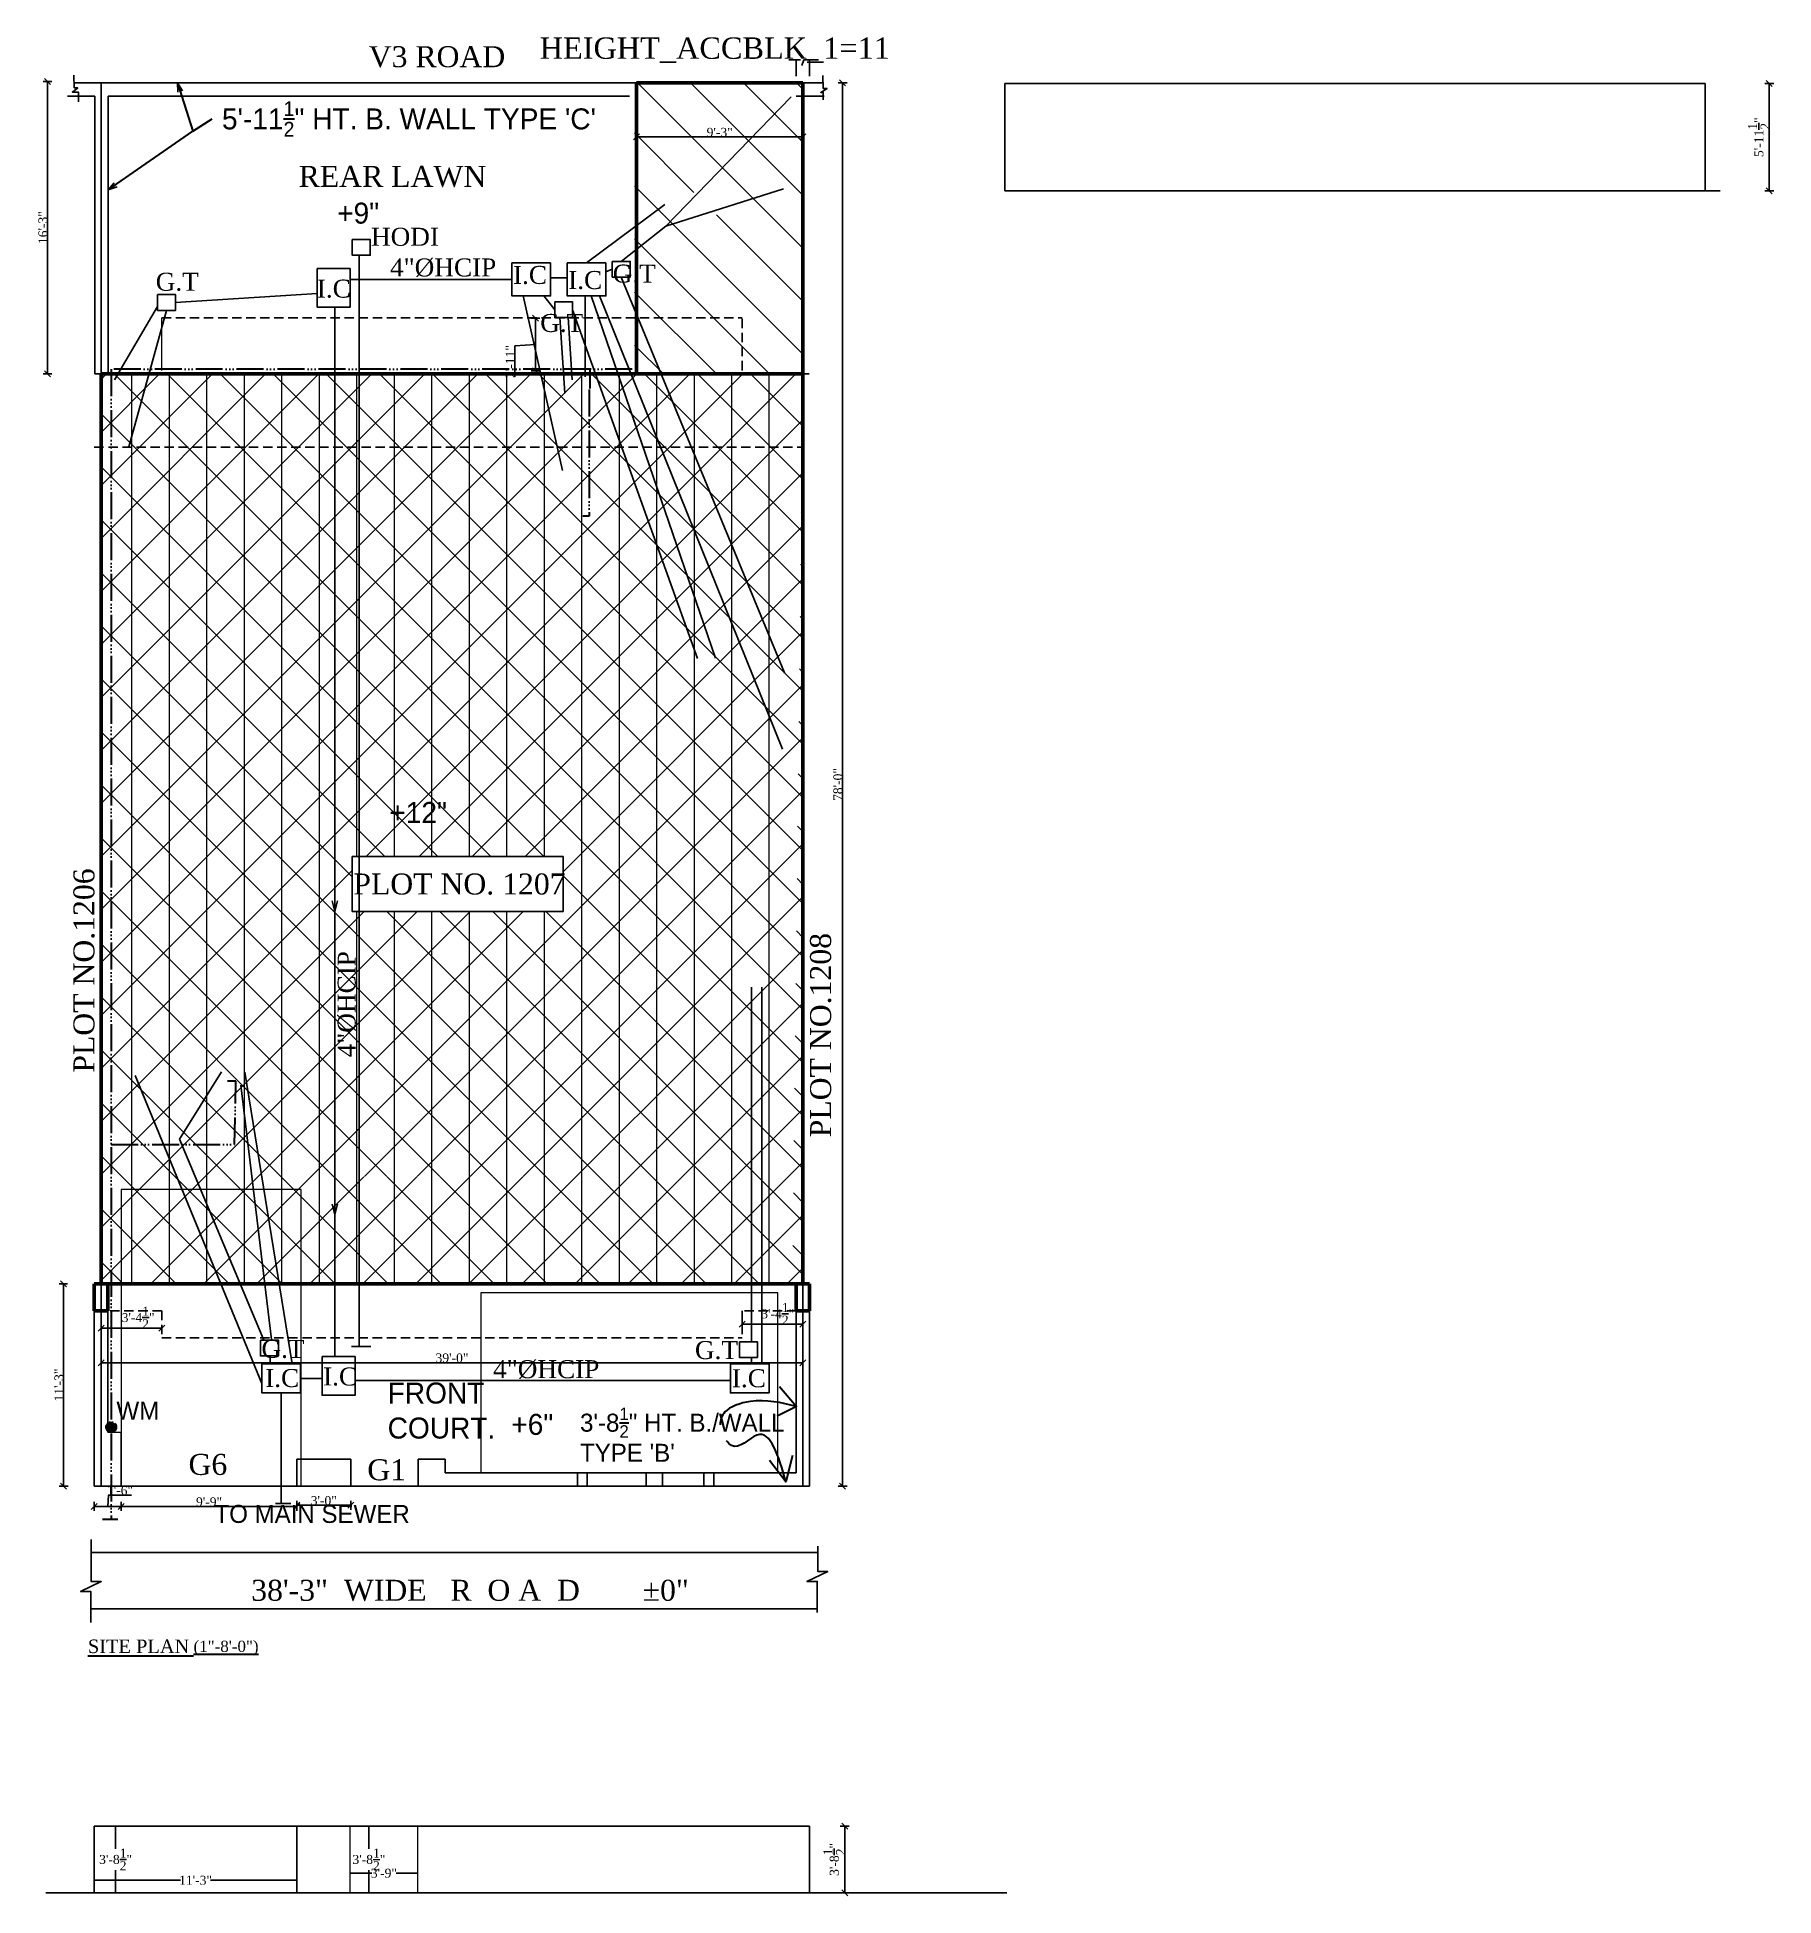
# Model space of a CAD drawing. Header units: feet. Extents: x 37458 to 42412, y -3338 to -325.
# Drawn here: x 39796 to 40954, y -3338 to -2098 of the extents above; entities that cross this region are included whole.
import ezdxf

# ---------------------------------------------------------------- set-up
doc = ezdxf.new("R2010")
doc.units = ezdxf.units.FT
doc.header["$MEASUREMENT"] = 0
doc.header["$PDMODE"] = 35
doc.header["$PDSIZE"] = 8
doc.linetypes.add('ACAD_ISO06W100', pattern=[36, 24, -3, 0, -3, 0, -3, 0, -3])
doc.linetypes.add('DASHED2', pattern=[0.375, 0.25, -0.125])
doc.layers.get('0').update_dxf_attribs({"color": 34, "lineweight": 25})
doc.layers.get('Defpoints').update_dxf_attribs({"color": 52})
doc.layers.add('ACCBLK_1', color=7, linetype='Continuous')
doc.layers.add('BLK_1_PLINTH_HEIGHT', color=7, linetype='Continuous')
for name, color, linetype, plot in [('BLK_1_COVERED_AREA', 140, 'Continuous', False), ('BLK_1_LVL_0_BLDG_FOOT_PRINT', 1, 'Continuous', False), ('BLK_1_LVL_0_FRONT_SETBACK', 2, 'Continuous', False), ('BLK_1_LVL_0_REAR_SETBACK', 11, 'Continuous', False), ('COMPOUNDWALL', 4, 'Continuous', False), ('MAIN_GATE', 1, 'Continuous', False), ('PLOT_BOUNDARY', 70, 'Continuous', False)]:
    doc.layers.add(name, color=color, linetype=linetype, plot=plot)
for name, color, linetype, lineweight in [('dimensiom', 35, 'Continuous', 25), ('fresh water', 171, 'ACAD_ISO06W100', 30), ('HATCH', 254, 'Continuous', 13), ('OPEN_PARKING', 7, 'Continuous', 0), ('PRO', 200, 'DASHED2', 25), ('Sewer', 30, 'Continuous', 25), ('TEXT', 7, 'Continuous', 30), ('wall', 1, 'Continuous', 50), ('WICKET_GATE', 7, 'Continuous', 0)]:
    doc.layers.add(name, color=color, linetype=linetype, lineweight=lineweight)
doc.styles.add("4''", font='romai___.ttf', dxfattribs={"height": 7})
doc.styles.get("Standard").update_dxf_attribs({"font": 'times.ttf', "height": 6})
doc.dimstyles.new('arrow', dxfattribs={"dimtxt": 6, "dimasz": 4, "dimexe": 3, "dimexo": 6, "dimgap": 0, "dimtad": 1, "dimzin": 3, "dimdsep": 46, "dimlunit": 4, "dimtxsty": 'Standard', "dimblk": 'OBLIQUE', "dimcen": 12, "dimclrd": 7, "dimclre": 256, "dimclrt": 7, "dimadec": 0, "dimazin": 0, "dimtfac": 1, "dimtofl": 0, "dimtmove": 0, "dimatfit": 3, "dimfxl": 3, "dimfxlon": 1, "dimtolj": 1, "dimtzin": 0, "dimlwd": -1, "dimlwe": -1, "dimarcsym": 0})
doc.dimstyles.new('plan dim', dxfattribs={"dimtxt": 6, "dimasz": 6, "dimexe": 3, "dimexo": 9, "dimgap": 1, "dimtad": 0, "dimdec": 3, "dimzin": 3, "dimdsep": 46, "dimlunit": 4, "dimtxsty": 'Standard', "dimblk": 'DOTSMALL', "dimcen": 12, "dimclrd": 256, "dimclre": 256, "dimclrt": 3, "dimadec": 0, "dimazin": 0, "dimtfac": 1, "dimtdec": 3, "dimtofl": 0, "dimtmove": 0, "dimatfit": 3, "dimldrblk": 'OPEN30', "dimfxl": 6, "dimfxlon": 1, "dimtolj": 1, "dimtzin": 0, "dimlwd": -1, "dimlwe": -1, "dimarcsym": 0})
doc.dimstyles.get("Standard").update_dxf_attribs({"dimtxt": 0.18, "dimasz": 0.18, "dimexe": 0.18, "dimexo": 0.0625, "dimgap": 0.09, "dimtad": 0, "dimtih": 1, "dimtoh": 1, "dimdec": 1, "dimzin": 0, "dimdsep": 46, "dimlunit": 4, "dimtxsty": 'Standard', "dimcen": 0.09, "dimadec": 0, "dimazin": 0, "dimtfac": 1, "dimtdec": 1, "dimtofl": 0, "dimtmove": 0, "dimatfit": 3, "dimfxl": 1, "dimtolj": 1, "dimtzin": 0, "dimarcsym": 0})

msp = doc.modelspace()

# ---------------------------------------------------------------- texts
at = {"layer": 'ACCBLK_1', "color": 7, "insert": (40131.3836, -2098.6362), "char_height": 17.115404, "width": 182.56431, "attachment_point": 1}
msp.add_mtext('{\\fGeorgia|b0|i0|c0|p18;\\H0.83333x;HEIGHT_ACCBLK_1=11}', dxfattribs=at)
at = {"layer": 'fresh water', "ltscale": 0.5, "insert": (39849.1878, -3008.5691, -8.9062), "char_height": 12, "width": 40.165948, "attachment_point": 1, "style": "4''"}
msp.add_mtext('\\pt122.496;WM', dxfattribs=at)
at = {"layer": 'Sewer', "ltscale": 0.75, "char_height": 12, "attachment_point": 1, "style": "4''"}
for s, insert, width in [('{\\fRomantic|b0|i0|c2|p2;HODI}', (40018.9173, -2225.584), 15.088757), ('{\\fRomantic|b0|i0|c2|p2;G.T}', (39875.3526, -2255.5965, -8.9062), 15.088757), ('{\\fRomantic|b0|i0|c2|p2;4"%%CHCIP}', (40031.5785, -2246.0394), 15.088757), ('{\\fRomantic|b0|i0|c2|p2;I.C}', (40113.6054, -2251.039, -8.9062), 15.088757), ('{\\fRomantic|b0|i0|c2|p2;I.C}', (40150.3869, -2254.4326, -8.9062), 15.088757), ('{\\fRomantic|b0|i0|c2|p2;G.T}', (40180.1182, -2250.1629, -8.9062), 15.088757), ('{\\fRomantic|b0|i0|c2|p2;I.C}', (39982.7814, -2260.1767, -8.9062), 15.088757), ('{\\fRomantic|b0|i0|c2|p2;G.T}', (40131.7518, -2283.0913, -17.8124), 15.088757), ('{\\fRomantic|b0|i0|c2|p2;G.T}', (39945.8764, -2967.2886, -8.9062), 7.544379), ('{\\fRomantic|b0|i0|c2|p2;G.T}', (40234.9027, -2968.0807, -8.9062), 7.544379), ('{\\fRomantic|b0|i0|c2|p2;I.C}', (39948.3479, -2986.7413, -8.9062), 7.544379), ('{\\fRomantic|b0|i0|c2|p2;I.C}', (39986.9701, -2985.7156, -8.9062), 7.544379), ('{\\fRomantic|b0|i0|c2|p2;4"%%CHCIP}', (40100.3025, -2980.8195), 15.088757), ('{\\fRomantic|b0|i0|c2|p2;I.C}', (40259.5416, -2986.8834, -8.9062), 7.544379), ('\\pt33.41;TO MAIN SEWER', (39914.5583, -3077.3708, 3.7042), 134.392261)]:
    msp.add_mtext(s, dxfattribs=dict(at, insert=insert, width=width))
at = {"layer": 'Sewer', "ltscale": 0.75, "insert": (39996.6444, -2778.8643), "char_height": 12, "width": 15.088757, "attachment_point": 1, "rotation": 90, "style": "4''"}
msp.add_mtext('{\\fRomantic|b0|i0|c2|p2;4"%%CHCIP}', dxfattribs=at)
at = {"layer": 'TEXT', "ltscale": 0.75, "attachment_point": 1}
for s, insert, char_height, width in [('\\A1;V3 ROAD', (40017.3793, -2104.4918, 12.006), 14, 144.148402), ('\\A1;REAR LAWN', (39970.6512, -2184.3158), 14, 127.650402), ('\\A1;    PLOT NO. 1207', (39985.9517, -2656.245), 14, 176.78218), ('\\A1;G6', (39897.2159, -3043.3432), 14, 33.959113), ('\\A1;G1', (40016.4303, -3046.9303), 14, 33.959113), ('\\A1;38\'-3"  WIDE   R  O A  D^I       %%P0"', (39939.0285, -3127.293, -11.9053), 14, 312.745945), ('\\A1;{\\H1.2x;\\LSITE PLAN} {\\L(1"-8\'-0")}', (39830.1405, -3167.1673, 30.9954), 7.5, 152.000711)]:
    msp.add_mtext(s, dxfattribs=dict(at, insert=insert, char_height=char_height, width=width))
at = {"layer": 'TEXT', "attachment_point": 1, "style": "4''"}
for s, insert, char_height, width in [('\\A1;\\pt133.3402;5\'-11{\\H0.7x;\\S1/2;}" HT. B. WALL TYPE \'C\'', (39919.5238, -2141.2232), 14, 295.175084), ('\\A1;+9"\\P  ', (39996.3545, -2208.8191), 14, 26.575719), ('\\A1;+12"\\P  ', (40031.1642, -2608.56), 14, 26.575719), ('\\A1;FRONT \\PCOURT.\\P  ', (40030.0078, -2995.7666), 14, 80.126648), ('\\A1;+6"\\P  ', (40112.4619, -3016.6477), 14, 26.575719), ('\\A1;\\pt40;3\'-8{\\H0.7x;\\S1/2;}" HT. B./WALL \\PTYPE \'B\'', (40158.2841, -3012.4374, -3.7517), 12, 251.36778)]:
    msp.add_mtext(s, dxfattribs=dict(at, insert=insert, char_height=char_height, width=width))
at = {"layer": 'TEXT', "ltscale": 0.75, "char_height": 14, "attachment_point": 1, "rotation": 90}
for s, insert, width in [('\\A1;PLOT NO.1206', (39820.4651, -2789.1075), 165.797824), ('\\A1;PLOT NO.1208', (40311.6733, -2832.2085), 167.318091)]:
    msp.add_mtext(s, dxfattribs=dict(at, insert=insert, width=width))

# ---------------------------------------------------------------- blocks, each defined once
blk = doc.blocks.new('_Oblique')
at = {"layer": 'dimensiom', "color": 0, "lineweight": -2}
blk.add_line((-0.5, -0.5), (0.5, 0.5), dxfattribs=at)
blk = doc.blocks.new('*D303')
at = {"layer": 'Defpoints', "color": 0, "ltscale": 0.75, "transparency": 16777216}
for p in [(39838.9, -2947.9), (40306.9, -2974.5, -9), (40306.9, -2982.5)]:
    blk.add_point(p, dxfattribs=at)
at = {"layer": 'dimensiom', "ltscale": 0.75, "transparency": 16777216}
for p, q in [((39838.9, -2979.5), (39838.9, -2985.5)), ((40306.9, -2980.9), (40306.9, -2985.5))]:
    blk.add_line(p, q, dxfattribs=at)
at = {"layer": 'dimensiom', "color": 7, "ltscale": 0.75, "transparency": 16777216}
blk.add_line((39838.9, -2982.5), (40306.9, -2982.5), dxfattribs=at)
at = {"layer": 'dimensiom', "color": 7, "ltscale": 0.75, "transparency": 16777216, "xscale": 4, "yscale": 4, "zscale": 4, "rotation": 180}
blk.add_blockref('_Oblique', (39838.9, -2982.5), dxfattribs=at)
at = {"layer": 'dimensiom', "color": 7, "ltscale": 0.75, "transparency": 16777216, "xscale": 4, "yscale": 4, "zscale": 4}
blk.add_blockref('_Oblique', (40306.9, -2982.5), dxfattribs=at)
at = {"layer": 'dimensiom', "color": 7, "ltscale": 0.75, "transparency": 16777216, "insert": (40072.9, -2979.4), "char_height": 6, "attachment_point": 5}
blk.add_mtext('\\A1;39\'-0"', dxfattribs=at)
blk = doc.blocks.new('*D301')
at = {"layer": 'Defpoints', "color": 0, "ltscale": 0.75, "transparency": 16777216}
for p in [(39834.4, -3056.1), (39852.4, -3054.8), (39852.4, -3078.4)]:
    blk.add_point(p, dxfattribs=at)
at = {"layer": 'dimensiom', "color": 7, "ltscale": 0.75, "transparency": 16777216}
for p, q in [((39843.4, -3078.4), (39843.8, -3070.8)), ((39843.8, -3070.8), (39859.2, -3070.8)), ((39834.4, -3078.4), (39852.4, -3078.4))]:
    blk.add_line(p, q, dxfattribs=at)
at = {"layer": 'dimensiom', "ltscale": 0.75, "transparency": 16777216}
for p, q in [((39834.4, -3075.4), (39834.4, -3081.4)), ((39852.4, -3075.4), (39852.4, -3081.4))]:
    blk.add_line(p, q, dxfattribs=at)
at = {"layer": 'dimensiom', "color": 7, "ltscale": 0.75, "transparency": 16777216, "xscale": 4, "yscale": 4, "zscale": 4, "rotation": 180}
blk.add_blockref('_Oblique', (39834.4, -3078.4), dxfattribs=at)
at = {"layer": 'dimensiom', "color": 7, "ltscale": 0.75, "transparency": 16777216, "xscale": 4, "yscale": 4, "zscale": 4}
blk.add_blockref('_Oblique', (39852.4, -3078.4), dxfattribs=at)
at = {"layer": 'dimensiom', "color": 7, "ltscale": 0.75, "transparency": 16777216, "insert": (39851.5, -3067.7), "char_height": 6, "attachment_point": 5}
blk.add_mtext('\\A1;1\'-6"', dxfattribs=at)
blk = doc.blocks.new('*D299')
at = {"layer": 'Defpoints', "color": 0, "ltscale": 0.75, "transparency": 16777216}
for p in [(39852.4, -3031.3), (39969.4, -3060.4), (39969.4, -3078.4)]:
    blk.add_point(p, dxfattribs=at)
at = {"layer": 'dimensiom', "ltscale": 0.75, "transparency": 16777216}
for p, q in [((39852.4, -3075.4), (39852.4, -3081.4)), ((39969.4, -3075.4), (39969.4, -3081.4))]:
    blk.add_line(p, q, dxfattribs=at)
at = {"layer": 'dimensiom', "color": 7, "ltscale": 0.75, "transparency": 16777216}
blk.add_line((39852.4, -3078.4), (39969.4, -3078.4), dxfattribs=at)
at = {"layer": 'dimensiom', "color": 7, "ltscale": 0.75, "transparency": 16777216, "xscale": 4, "yscale": 4, "zscale": 4, "rotation": 180}
blk.add_blockref('_Oblique', (39852.4, -3078.4), dxfattribs=at)
at = {"layer": 'dimensiom', "color": 7, "ltscale": 0.75, "transparency": 16777216, "xscale": 4, "yscale": 4, "zscale": 4}
blk.add_blockref('_Oblique', (39969.4, -3078.4), dxfattribs=at)
at = {"layer": 'dimensiom', "color": 7, "ltscale": 0.75, "transparency": 16777216, "insert": (39910.9, -3075.4), "char_height": 6, "attachment_point": 5}
blk.add_mtext('\\A1;9\'-9"', dxfattribs=at)
blk = doc.blocks.new('*D300')
at = {"layer": 'Defpoints', "color": 0, "ltscale": 0.75, "transparency": 16777216}
for p in [(39969.4, -3060.4), (40005.4, -3051.4), (40005.4, -3077.6)]:
    blk.add_point(p, dxfattribs=at)
at = {"layer": 'dimensiom', "ltscale": 0.75, "transparency": 16777216}
for p, q in [((39969.4, -3074.6), (39969.4, -3080.6)), ((40005.4, -3074.6), (40005.4, -3080.6))]:
    blk.add_line(p, q, dxfattribs=at)
at = {"layer": 'dimensiom', "color": 7, "ltscale": 0.75, "transparency": 16777216}
blk.add_line((39969.4, -3077.6), (40005.4, -3077.6), dxfattribs=at)
at = {"layer": 'dimensiom', "color": 7, "ltscale": 0.75, "transparency": 16777216, "xscale": 4, "yscale": 4, "zscale": 4, "rotation": 180}
blk.add_blockref('_Oblique', (39969.4, -3077.6), dxfattribs=at)
at = {"layer": 'dimensiom', "color": 7, "ltscale": 0.75, "transparency": 16777216, "xscale": 4, "yscale": 4, "zscale": 4}
blk.add_blockref('_Oblique', (40005.4, -3077.6), dxfattribs=at)
at = {"layer": 'dimensiom', "color": 7, "ltscale": 0.75, "transparency": 16777216, "insert": (39987.4, -3074.5), "char_height": 6, "attachment_point": 5}
blk.add_mtext('\\A1;3\'-0"', dxfattribs=at)
blk = doc.blocks.new('*D305')
at = {"layer": 'Defpoints', "color": 0, "ltscale": 0.75, "transparency": 16777216}
for p in [(40074.8, -2285.9), (40128.5, -2285.9), (40119.8, -2320.9)]:
    blk.add_point(p, dxfattribs=at)
at = {"layer": 'dimensiom', "ltscale": 0.75, "transparency": 16777216}
for p, q in [((40125.5, -2285.9), (40131.5, -2285.9)), ((40125.8, -2320.9), (40131.5, -2320.9))]:
    blk.add_line(p, q, dxfattribs=at)
at = {"layer": 'dimensiom', "color": 7, "ltscale": 0.75, "transparency": 16777216}
for p, q in [((40128.5, -2320.9), (40128.5, -2285.9)), ((40128.5, -2303.4), (40114.7, -2304.4)), ((40114.7, -2304.4), (40114.7, -2325.1))]:
    blk.add_line(p, q, dxfattribs=at)
at = {"layer": 'dimensiom', "color": 7, "ltscale": 0.75, "transparency": 16777216, "xscale": 4, "yscale": 4, "zscale": 4}
for p, rotation in [((40128.5, -2285.9), 90), ((40128.5, -2320.9), 270)]:
    blk.add_blockref('_Oblique', p, dxfattribs=dict(at, rotation=rotation))
at = {"layer": 'dimensiom', "color": 7, "ltscale": 0.75, "transparency": 16777216, "insert": (40111.7, -2314.8), "char_height": 6, "attachment_point": 5, "rotation": 90}
blk.add_mtext('\\A1;2\'-11"', dxfattribs=at)
blk = doc.blocks.new('*D307')
at = {"layer": 'Defpoints', "color": 0, "ltscale": 0.75, "transparency": 16777216}
for p in [(40306.9, -2128.9), (40333.4, -2128.9), (40270.1, -3064.9)]:
    blk.add_point(p, dxfattribs=at)
at = {"layer": 'dimensiom', "ltscale": 0.75, "transparency": 16777216}
for p, q in [((40330.4, -2128.9), (40336.4, -2128.9)), ((40330.4, -3064.9), (40336.4, -3064.9))]:
    blk.add_line(p, q, dxfattribs=at)
at = {"layer": 'dimensiom', "color": 7, "ltscale": 0.75, "transparency": 16777216}
blk.add_line((40333.4, -3064.9), (40333.4, -2128.9), dxfattribs=at)
at = {"layer": 'dimensiom', "color": 7, "ltscale": 0.75, "transparency": 16777216, "xscale": 4, "yscale": 4, "zscale": 4}
for p, rotation in [((40333.4, -2128.9), 90), ((40333.4, -3064.9), 270)]:
    blk.add_blockref('_Oblique', p, dxfattribs=dict(at, rotation=rotation))
at = {"layer": 'dimensiom', "color": 7, "ltscale": 0.75, "transparency": 16777216, "insert": (40330.3, -2596.9), "char_height": 6, "attachment_point": 5, "rotation": 90}
blk.add_mtext('\\A1;78\'-0"', dxfattribs=at)
blk = doc.blocks.new('*D306')
at = {"layer": 'Defpoints', "color": 0, "ltscale": 0.75, "transparency": 16777216}
for p in [(40195.9, -2128.9, 9), (40306.9, -2128.9, 9), (40306.9, -2165)]:
    blk.add_point(p, dxfattribs=at)
at = {"layer": 'dimensiom', "ltscale": 0.75, "transparency": 16777216}
for p, q in [((40195.9, -2162.2), (40195.9, -2168)), ((40306.9, -2162.2), (40306.9, -2168))]:
    blk.add_line(p, q, dxfattribs=at)
at = {"layer": 'dimensiom', "color": 7, "ltscale": 0.75, "transparency": 16777216}
blk.add_line((40195.9, -2165), (40306.9, -2165), dxfattribs=at)
at = {"layer": 'dimensiom', "color": 7, "ltscale": 0.75, "transparency": 16777216, "xscale": 4, "yscale": 4, "zscale": 4, "rotation": 180}
blk.add_blockref('_Oblique', (40195.9, -2165), dxfattribs=at)
at = {"layer": 'dimensiom', "color": 7, "ltscale": 0.75, "transparency": 16777216, "xscale": 4, "yscale": 4, "zscale": 4}
blk.add_blockref('_Oblique', (40306.9, -2165), dxfattribs=at)
at = {"layer": 'dimensiom', "color": 7, "ltscale": 0.75, "transparency": 16777216, "insert": (40251.4, -2162), "char_height": 6, "attachment_point": 5}
blk.add_mtext('\\A1;9\'-3"', dxfattribs=at)
blk = doc.blocks.new('_DotSmall')
at = {"color": 0, "linetype": 'ByBlock', "const_width": 0.5}
blk.add_lwpolyline([(-0.0625, 0, 1), (0.0625, 0, 1)], format="xyb", close=True, dxfattribs=at)
blk = doc.blocks.new('_Open30')
at = {"layer": 'dimensiom', "color": 0, "lineweight": -2}
for p, q in [((-1, 0.27), (0, 0)), ((0, 0), (-1, -0.27)), ((0, 0), (-1, 0))]:
    blk.add_line(p, q, dxfattribs=at)
blk = doc.blocks.new('*D302')
at = {"layer": 'Defpoints', "color": 0, "ltscale": 0.75, "transparency": 16777216}
for p in [(39838.9, -2929.9), (39879.4, -2947.9, 9), (39879.4, -2959.5)]:
    blk.add_point(p, dxfattribs=at)
at = {"layer": 'dimensiom', "ltscale": 0.75, "transparency": 16777216}
for p, q in [((39838.9, -2956.5), (39838.9, -2962.5)), ((39879.4, -2957.4), (39879.4, -2962.5))]:
    blk.add_line(p, q, dxfattribs=at)
at = {"layer": 'dimensiom', "color": 7, "ltscale": 0.75, "transparency": 16777216}
blk.add_line((39838.9, -2959.5), (39879.4, -2959.5), dxfattribs=at)
at = {"layer": 'dimensiom', "color": 7, "ltscale": 0.75, "transparency": 16777216, "xscale": 4, "yscale": 4, "zscale": 4, "rotation": 180}
blk.add_blockref('_Oblique', (39838.9, -2959.5), dxfattribs=at)
at = {"layer": 'dimensiom', "color": 7, "ltscale": 0.75, "transparency": 16777216, "xscale": 4, "yscale": 4, "zscale": 4}
blk.add_blockref('_Oblique', (39879.4, -2959.5), dxfattribs=at)
at = {"layer": 'dimensiom', "color": 7, "ltscale": 0.75, "transparency": 16777216, "insert": (39863.6, -2952.4), "char_height": 6, "attachment_point": 5}
blk.add_mtext('\\A1;3\'-4{\\H1x;\\S1/2;}"', dxfattribs=at)
blk = doc.blocks.new('*D304')
at = {"layer": 'Defpoints', "color": 0, "ltscale": 0.75, "transparency": 16777216}
for p in [(40266.4, -2911.9), (40306.9, -2929.9, 9), (40306.9, -2956.9)]:
    blk.add_point(p, dxfattribs=at)
at = {"layer": 'dimensiom', "ltscale": 0.75, "transparency": 16777216}
for p, q in [((40266.4, -2953.9), (40266.4, -2959.9)), ((40306.9, -2954.2), (40306.9, -2959.9))]:
    blk.add_line(p, q, dxfattribs=at)
at = {"layer": 'dimensiom', "color": 7, "ltscale": 0.75, "transparency": 16777216}
blk.add_line((40266.4, -2956.9), (40306.9, -2956.9), dxfattribs=at)
at = {"layer": 'dimensiom', "color": 7, "ltscale": 0.75, "transparency": 16777216, "xscale": 4, "yscale": 4, "zscale": 4, "rotation": 180}
blk.add_blockref('_Oblique', (40266.4, -2956.9), dxfattribs=at)
at = {"layer": 'dimensiom', "color": 7, "ltscale": 0.75, "transparency": 16777216, "xscale": 4, "yscale": 4, "zscale": 4}
blk.add_blockref('_Oblique', (40306.9, -2956.9), dxfattribs=at)
at = {"layer": 'dimensiom', "color": 7, "ltscale": 0.75, "transparency": 16777216, "insert": (40290.1, -2949.9), "char_height": 6, "attachment_point": 5}
blk.add_mtext('\\A1;3\'-4{\\H1x;\\S1/2;}"', dxfattribs=at)
blk = doc.blocks.new('*D308')
at = {"layer": 'BLK_1_LVL_0_REAR_SETBACK', "ltscale": 0.75, "transparency": 16777216}
for p, q in [((39806.1, -2128), (39800.3, -2128)), ((39806.1, -2322.9), (39800.3, -2322.9))]:
    blk.add_line(p, q, dxfattribs=at)
at = {"layer": 'BLK_1_LVL_0_REAR_SETBACK', "color": 7, "ltscale": 0.75, "transparency": 16777216}
blk.add_line((39803.3, -2322.9), (39803.3, -2128), dxfattribs=at)
at = {"layer": 'Defpoints', "color": 0, "ltscale": 0.75, "transparency": 16777216}
for p in [(39803.3, -2128), (39838.9, -2128, 9), (39838.9, -2322.9, 9)]:
    blk.add_point(p, dxfattribs=at)
at = {"layer": 'BLK_1_LVL_0_REAR_SETBACK', "color": 7, "ltscale": 0.75, "transparency": 16777216, "xscale": 4, "yscale": 4, "zscale": 4}
for p, rotation in [((39803.3, -2128), 90), ((39803.3, -2322.9), 270)]:
    blk.add_blockref('_Oblique', p, dxfattribs=dict(at, rotation=rotation))
at = {"layer": 'BLK_1_LVL_0_REAR_SETBACK', "color": 2, "ltscale": 0.75, "transparency": 16777216, "insert": (39800.2, -2225.5), "char_height": 6, "attachment_point": 5, "rotation": 90}
blk.add_mtext('\\A1;16\'-3"', dxfattribs=at)
blk = doc.blocks.new('*D309')
at = {"layer": 'BLK_1_LVL_0_FRONT_SETBACK', "ltscale": 0.75, "transparency": 16777216}
for p, q in [((39816.6, -2929.9), (39810.9, -2929.9)), ((39816.9, -3064.9), (39810.9, -3064.9))]:
    blk.add_line(p, q, dxfattribs=at)
at = {"layer": 'BLK_1_LVL_0_FRONT_SETBACK', "color": 7, "ltscale": 0.75, "transparency": 16777216}
blk.add_line((39813.9, -3064.9), (39813.9, -2929.9), dxfattribs=at)
at = {"layer": 'Defpoints', "color": 0, "ltscale": 0.75, "transparency": 16777216}
for p in [(39813.9, -2929.9), (39838.9, -2929.9, 9), (39838.9, -3064.9)]:
    blk.add_point(p, dxfattribs=at)
at = {"layer": 'BLK_1_LVL_0_FRONT_SETBACK', "color": 7, "ltscale": 0.75, "transparency": 16777216, "xscale": 4, "yscale": 4, "zscale": 4}
for p, rotation in [((39813.9, -2929.9), 90), ((39813.9, -3064.9), 270)]:
    blk.add_blockref('_Oblique', p, dxfattribs=dict(at, rotation=rotation))
at = {"layer": 'BLK_1_LVL_0_FRONT_SETBACK', "color": 7, "ltscale": 0.75, "transparency": 16777216, "insert": (39810.9, -2997.4), "char_height": 6, "attachment_point": 5, "rotation": 90}
blk.add_mtext('\\A1;11\'-3"', dxfattribs=at)
blk = doc.blocks.new('*D353')
at = {"layer": 'COMPOUNDWALL', "transparency": 16777216}
for p, q in [((40948.3, -2129.4), (40954.3, -2129.4)), ((40948.3, -2200.9), (40954.3, -2200.9))]:
    blk.add_line(p, q, dxfattribs=at)
at = {"layer": 'COMPOUNDWALL', "color": 7, "transparency": 16777216}
blk.add_line((40951.3, -2200.9), (40951.3, -2129.4), dxfattribs=at)
at = {"layer": 'Defpoints', "color": 0, "transparency": 16777216}
for p in [(40908.5, -2129.4), (40951.3, -2129.4), (40908.5, -2200.9)]:
    blk.add_point(p, dxfattribs=at)
at = {"layer": 'COMPOUNDWALL', "color": 7, "transparency": 16777216, "xscale": 4, "yscale": 4, "zscale": 4}
for p, rotation in [((40951.3, -2129.4), 90), ((40951.3, -2200.9), 270)]:
    blk.add_blockref('_Oblique', p, dxfattribs=dict(at, rotation=rotation))
at = {"layer": 'COMPOUNDWALL', "color": 7, "transparency": 16777216, "insert": (40944.3, -2165.2), "char_height": 6, "attachment_point": 5, "rotation": 90}
blk.add_mtext('\\A1;5\'-11{\\H1x;\\S1/2;}"', dxfattribs=at)
blk = doc.blocks.new('*D354')
at = {"layer": 'COMPOUNDWALL', "transparency": 16777216}
for p, q in [((40331.8, -3291.6), (40337.8, -3291.6)), ((40331.8, -3336.1), (40337.8, -3336.1))]:
    blk.add_line(p, q, dxfattribs=at)
at = {"layer": 'COMPOUNDWALL', "color": 7, "transparency": 16777216}
blk.add_line((40334.8, -3336.1), (40334.8, -3291.6), dxfattribs=at)
at = {"layer": 'Defpoints', "color": 0, "transparency": 16777216}
for p in [(40311.4, -3291.6, 2.8), (40334.8, -3291.6), (40311.4, -3336.1, 2.8)]:
    blk.add_point(p, dxfattribs=at)
at = {"layer": 'COMPOUNDWALL', "color": 7, "transparency": 16777216, "xscale": 4, "yscale": 4, "zscale": 4}
for p, rotation in [((40334.8, -3291.6), 90), ((40334.8, -3336.1), 270)]:
    blk.add_blockref('_Oblique', p, dxfattribs=dict(at, rotation=rotation))
at = {"layer": 'COMPOUNDWALL', "color": 7, "transparency": 16777216, "insert": (40327.8, -3313.8), "char_height": 6, "attachment_point": 5, "rotation": 90}
blk.add_mtext('\\A1;3\'-8{\\H1x;\\S1/2;}"', dxfattribs=at)
blk = doc.blocks.new('*D367')
at = {"layer": 'Defpoints', "color": 0, "transparency": 16777216}
for p in [(39848.6, -3291.6, 0), (39848.6, -3336.1, 0), (39848.6, -3336.1)]:
    blk.add_point(p, dxfattribs=at)
at = {"layer": 'MAIN_GATE', "color": 0, "lineweight": -2, "transparency": 16777216}
for p, q in [((39848.6, -3291.8), (39848.6, -3306.7)), ((39848.7, -3291.6), (39848.8, -3291.6)), ((39848.6, -3335.9), (39848.6, -3321)), ((39848.7, -3336.1), (39848.8, -3336.1))]:
    blk.add_line(p, q, dxfattribs=at)
at = {"layer": 'MAIN_GATE', "color": 0, "transparency": 16777216}
for points in [[(39848.6, -3291.8), (39848.7, -3291.8), (39848.6, -3291.6)], [(39848.6, -3335.9), (39848.7, -3335.9), (39848.6, -3336.1)]]:
    blk.add_solid(points, dxfattribs=at)
at = {"layer": 'MAIN_GATE', "color": 0, "transparency": 16777216, "insert": (39848.6, -3313.8), "char_height": 6, "attachment_point": 5}
blk.add_mtext('\\A1;3\'-8{\\H1x;\\S1/2;}"', dxfattribs=at)
blk = doc.blocks.new('*D368')
at = {"layer": 'Defpoints', "color": 0, "transparency": 16777216}
for p in [(39834.4, -3318.8, 0), (39969.4, -3318.8, 2.8), (39969.4, -3327.7)]:
    blk.add_point(p, dxfattribs=at)
at = {"layer": 'MAIN_GATE', "color": 0, "lineweight": -2, "transparency": 16777216}
for p, q in [((39834.4, -3318.8), (39834.4, -3327.9)), ((39969.4, -3318.8), (39969.4, -3327.9)), ((39834.6, -3327.7), (39891.9, -3327.7)), ((39969.2, -3327.7), (39911.9, -3327.7))]:
    blk.add_line(p, q, dxfattribs=at)
at = {"layer": 'MAIN_GATE', "color": 0, "transparency": 16777216}
for points in [[(39834.6, -3327.7), (39834.6, -3327.8), (39834.4, -3327.7)], [(39969.2, -3327.7), (39969.2, -3327.8), (39969.4, -3327.7)]]:
    blk.add_solid(points, dxfattribs=at)
at = {"layer": 'MAIN_GATE', "color": 0, "transparency": 16777216, "insert": (39901.9, -3327.7), "char_height": 6, "attachment_point": 5}
blk.add_mtext('\\A1;11\'-3"', dxfattribs=at)
blk = doc.blocks.new('*D375')
at = {"layer": 'Defpoints', "color": 0, "transparency": 16777216}
for p in [(40005.1, -3323), (40050, -3323), (40050, -3323)]:
    blk.add_point(p, dxfattribs=at)
at = {"layer": 'WICKET_GATE', "color": 0, "lineweight": -2, "transparency": 16777216}
for p, q in [((40005.1, -3322.9), (40005.1, -3322.8)), ((40005.2, -3323), (40019.4, -3323)), ((40049.8, -3323), (40035.7, -3323)), ((40050, -3322.9), (40050, -3322.8))]:
    blk.add_line(p, q, dxfattribs=at)
at = {"layer": 'WICKET_GATE', "color": 0, "transparency": 16777216}
for points in [[(40005.2, -3323), (40005.2, -3323), (40005.1, -3323)], [(40049.8, -3323), (40049.8, -3323), (40050, -3323)]]:
    blk.add_solid(points, dxfattribs=at)
at = {"layer": 'WICKET_GATE', "color": 0, "transparency": 16777216, "insert": (40027.5, -3323), "char_height": 6, "attachment_point": 5}
blk.add_mtext('\\A1;3\'-9"', dxfattribs=at)
blk = doc.blocks.new('*D376')
at = {"layer": 'Defpoints', "color": 0, "transparency": 16777216}
for p in [(40047.7, -3291.6), (40017.5, -3336.1), (40047.7, -3336.1)]:
    blk.add_point(p, dxfattribs=at)
at = {"layer": 'WICKET_GATE', "color": 0, "lineweight": -2, "transparency": 16777216}
for p, q in [((40047.7, -3291.6), (40017.3, -3291.6)), ((40017.5, -3291.8), (40017.5, -3306.7)), ((40017.5, -3335.9), (40017.5, -3321)), ((40047.7, -3336.1), (40017.3, -3336.1))]:
    blk.add_line(p, q, dxfattribs=at)
at = {"layer": 'WICKET_GATE', "color": 0, "transparency": 16777216}
for points in [[(40017.5, -3291.8), (40017.5, -3291.8), (40017.5, -3291.6)], [(40017.5, -3335.9), (40017.5, -3335.9), (40017.5, -3336.1)]]:
    blk.add_solid(points, dxfattribs=at)
at = {"layer": 'WICKET_GATE', "color": 0, "transparency": 16777216, "insert": (40017.5, -3313.8), "char_height": 6, "attachment_point": 5}
blk.add_mtext('\\A1;3\'-8{\\H1x;\\S1/2;}"', dxfattribs=at)

# ---------------------------------------------------------------- dimensions: what is measured, and where the dimension line sits
at = {"layer": 'BLK_1_LVL_0_FRONT_SETBACK', "color": 2, "ltscale": 0.75}
dim = msp.add_linear_dim(base=(39813.9252, -2929.9303), p1=(39838.8894, -3064.9303), p2=(39838.8894, -2929.9303, 9), angle=90, dimstyle='arrow', dxfattribs=at)
dim.commit()
dim.dimension.update_dxf_attribs({"geometry": '*D309', "text_midpoint": (39810.8733, -2997.4303)})
at = {"layer": 'BLK_1_LVL_0_REAR_SETBACK', "color": 2, "ltscale": 0.75}
dim = msp.add_linear_dim(base=(39803.2984, -2128.0258), p1=(39838.8894, -2322.9303, 9), p2=(39838.8894, -2128.0258, 9), angle=90, dimstyle='arrow', override={"dimclrt": 2}, dxfattribs=at)
dim.commit()
dim.dimension.update_dxf_attribs({"geometry": '*D308', "text_midpoint": (39800.2465, -2225.4781)})
at = {"layer": 'COMPOUNDWALL', "color": 2}
dim = msp.add_linear_dim(base=(40951.3086, -2129.4144), p1=(40908.475, -2200.9144), p2=(40908.475, -2129.4144), angle=90, dimstyle='arrow', dxfattribs=at)
dim.commit()
dim.dimension.update_dxf_attribs({"geometry": '*D353', "text_midpoint": (40944.2697, -2165.1644)})
at = {"layer": 'COMPOUNDWALL', "color": 1}
dim = msp.add_linear_dim(base=(40334.7991, -3291.5743, -2.7931), p1=(40311.3894, -3336.0743), p2=(40311.3894, -3291.5743), angle=90, dimstyle='arrow', dxfattribs=at)
dim.commit()
dim.dimension.update_dxf_attribs({"geometry": '*D354', "text_midpoint": (40327.7601, -3313.8243, -2.7931)})
at = {"layer": 'dimensiom', "ltscale": 0.75}
for base, p1, p2, angle, picture, middle in [((40306.8894, -2165.0416), (40195.8794, -2128.9303, 9), (40306.8894, -2128.9303, 9), 180, '*D306', (40251.3844, -2161.9811)), ((40333.3632, -2128.9303, -9), (40270.0664, -3064.9303, -9), (40306.8894, -2128.9303, -9), 90, '*D307', (40330.3026, -2596.9303, -9))]:
    dim = msp.add_linear_dim(base=base, p1=p1, p2=p2, angle=angle, dimstyle='arrow', override={"dimtmove": 1}, dxfattribs=at)
    dim.commit()
    dim.dimension.update_dxf_attribs({"geometry": picture, "text_midpoint": middle})
dim = msp.add_linear_dim(base=(40128.4776, -2285.939), p1=(40119.7733, -2320.939), p2=(40074.7733, -2285.939), angle=90, dimstyle='arrow', override={"dimtmove": 1}, dxfattribs=at)
dim.commit()
dim.dimension.update_dxf_attribs({"geometry": '*D305', "text_midpoint": (40114.6532, -2304.4465), "dimtype": 160})
for base, p1, p2, picture, middle in [((40306.8894, -2956.9303, -9), (40266.4015, -2911.9303, -9), (40306.8894, -2929.9303), '*D304', (40290.068, -2956.9303, -9)), ((39879.3774, -2959.4838), (39838.8894, -2929.9303), (39879.3774, -2947.9303, 9), '*D302', (39863.5559, -2959.4838)), ((39852.3894, -3078.4303), (39834.3894, -3056.0661), (39852.3894, -3054.7794), '*D301', (39843.8176, -3070.7543)), ((40005.3894, -3077.5892), (39969.3894, -3060.4303), (40005.3894, -3051.4303), '*D300', (39987.3894, -3077.5892))]:
    dim = msp.add_linear_dim(base=base, p1=p1, p2=p2, dimstyle='arrow', override={"dimtmove": 1}, dxfattribs=at)
    dim.commit()
    dim.dimension.update_dxf_attribs({"geometry": picture, "text_midpoint": middle, "dimtype": 160})
for base, p1, p2, picture, middle in [((40306.8894, -2982.4977), (39838.8894, -2947.9303), (40306.8894, -2974.4784, -9), '*D303', (40072.8894, -2979.4372)), ((39969.3894, -3078.4303), (39852.3894, -3031.2715), (39969.3894, -3060.4303), '*D299', (39910.8894, -3075.3697))]:
    dim = msp.add_linear_dim(base=base, p1=p1, p2=p2, dimstyle='arrow', override={"dimtmove": 1}, dxfattribs=at)
    dim.commit()
    dim.dimension.update_dxf_attribs({"geometry": picture, "text_midpoint": middle})
at = {"layer": 'MAIN_GATE', "color": 1}
dim = msp.add_linear_dim(base=(39848.6272, -3336.0743, -2.7931), p1=(39848.6272, -3291.5743, -2.7931), p2=(39848.6272, -3336.0743, -2.7931), angle=90, dimstyle='Standard', dxfattribs=at)
dim.commit()
dim.dimension.update_dxf_attribs({"geometry": '*D367', "text_midpoint": (39848.6272, -3313.8243, -2.7931)})
at = {"layer": 'MAIN_GATE', "color": 2}
dim = msp.add_linear_dim(base=(39969.3894, -3327.7266, -2.7931), p1=(39834.3894, -3318.7588, -2.7931), p2=(39969.3894, -3318.7588), dimstyle='Standard', dxfattribs=at)
dim.commit()
dim.dimension.update_dxf_attribs({"geometry": '*D368', "text_midpoint": (39901.8894, -3327.7266, -2.7931)})
at = {"layer": 'WICKET_GATE', "color": 1}
dim = msp.add_linear_dim(base=(40017.5027, -3336.0743, -2.7482), p1=(40047.7244, -3291.5743, -2.7482), p2=(40047.7244, -3336.0743, -2.7482), angle=90, dimstyle='Standard', dxfattribs=at)
dim.commit()
dim.dimension.update_dxf_attribs({"geometry": '*D376', "text_midpoint": (40017.5027, -3313.8243, -2.7482)})
at = {"layer": 'WICKET_GATE', "color": 2}
dim = msp.add_linear_dim(base=(40050.0039, -3323.0045, -2.7482), p1=(40005.0535, -3323.0045, -2.7482), p2=(40050.0039, -3323.0045, -2.7482), dimstyle='Standard', dxfattribs=at)
dim.commit()
dim.dimension.update_dxf_attribs({"geometry": '*D375', "text_midpoint": (40027.5287, -3323.0045, -2.7482)})

# ---------------------------------------------------------------- hatches: boundary and pattern name
at = {"layer": 'fresh water', "ltscale": 0.5}
h = msp.add_hatch(dxfattribs=at)
h.set_pattern_fill('ANSI31', color=256, style=0)
h.set_pattern_definition([(45, (39383.61568, -5498.978), (-0.0883883476, 0.0883883476), [])])
edge = h.paths.add_edge_path()
edge.add_arc((39845.6813, -3025.5017), 3.3802, 0, 360)
at = {"layer": 'HATCH', "lineweight": 18, "ltscale": 0.75}
h = msp.add_hatch(dxfattribs=at)
h.set_pattern_fill('ANSI31', color=256, scale=200, style=0)
h.set_pattern_definition([(135, (70619.38, -13990.233), (17.67767, 17.67767), [])])
h.paths.add_polyline_path([(40194.6394, -2128.9303), (40306.8894, -2128.9303), (40306.8894, -2929.9303), (40299.8258, -2929.9303), (40306.8894, -2323.9303), (40194.6394, -2323.9303)])
edge = h.paths.add_edge_path(flags=16)
edge.add_arc((40236.471, -2214.7056), 12.9228, 180, 540, ccw=False)
h = msp.add_hatch(dxfattribs=at)
h.set_pattern_fill('ANSI37', color=256, scale=200, angle=90, style=0)
h.set_pattern_definition([(135, (8449.588, -14129.192), (-17.67767, -17.67767), []), (225, (8449.588, -14129.192), (17.67767, -17.67767), [])])
h.paths.add_polyline_path([(40127.899, -2858.409), (40130.714, -2858.6023), (39990.1624, -2858.6023), (40002.0415, -2858.2456)], flags=16)
h.paths.add_polyline_path([(39838.8894, -2323.9303), (40306.8894, -2323.9303), (40306.8894, -2929.9303), (39838.8894, -2929.9303)])
h.paths.add_polyline_path([(40147.0035, -2644.9532), (40147.0035, -2681.5664), (40006.4518, -2681.5664), (40006.4518, -2644.9532)], flags=16)
h = msp.add_hatch(dxfattribs=at)
h.set_pattern_fill('ANSI31', color=256, scale=200, angle=45, style=0)
h.set_pattern_definition([(90, (-20515.511, -6739.771), (-25, 0), [])])
h.paths.add_polyline_path([(39991.9652, -2821.9055), (39990.1624, -2821.9891), (40130.714, -2821.9891), (40128.7715, -2821.9189)], flags=16)
h.paths.add_polyline_path([(40306.8894, -2323.9303), (39838.8894, -2323.9303), (39838.8894, -2929.9303), (40306.8894, -2929.9303)])
h.paths.add_polyline_path([(40147.0035, -2644.9532), (40147.0035, -2681.5664), (40006.4518, -2681.5664), (40006.4518, -2644.9532)], flags=16)

# ---------------------------------------------------------------- linework, layer by layer
at = {"ltscale": 0.75}
for p, q in [((40297.5752, -2113.5325, 16.85), (40305.2183, -2113.5325, 16.85)), ((40302.3894, -2113.5325, -10.0562), (40302.3894, -2124.4303, -10.0562)), ((40306.1501, -2117.3549, 16.85), (40307.5225, -2113.5325, 16.85)), ((40307.5225, -2113.5325, 16.85), (40317.3146, -2113.5325, 16.85)), ((40311.3894, -2113.5325, -10.0562), (40311.3894, -2124.4303, -10.0562)), ((40297.8894, -2128.9303, 8.8373), (39820.9179, -2128.9303, 0.213)), ((40320.949, -2128.9303, 9.2542), (40306.8894, -2128.9303, 9)), ((39816.6114, -2137.9303, -33.5247), (39834.7194, -2137.9303, -48.0623)), ((39834.7194, -2137.9303, -26.9062), (39834.7194, -2322.9303, -26.9062)), ((39843.7194, -2137.9303, -25.1751), (40191.3794, -2137.9303, -8.3122)), ((39843.7194, -2137.9303, -26.9062), (39843.7194, -2322.9303, -26.9062)), ((40321.1231, -2137.9303, 0.4566), (40302.3894, -2137.9303, 0.4566)), ((39838.8894, -2322.9303, 9), (39834.7194, -2322.9303, -26.9062)), ((40306.8894, -2322.9303), (40311.0594, -2322.9303, -17.9062)), ((39834.3894, -3064.9303), (39834.3894, -2947.9303)), ((39843.3894, -3028.9303), (39843.3894, -2947.9303)), ((40302.3894, -2947.9303, -9), (40302.3894, -3055.9303, -9)), ((40311.3894, -2947.9303, -9), (40311.3894, -3064.9303, -9)), ((39852.3894, -3064.9303), (39852.3894, -3028.9303)), ((39969.3894, -3064.9303), (39969.3894, -3046.9303)), ((39969.3894, -3046.9303), (40005.3894, -3046.9303)), ((40005.3894, -3064.9303), (40005.3894, -3046.9303)), ((40050.3894, -3046.9303, -2.7931), (40068.3894, -3046.9303, -3.4138)), ((40050.3894, -3064.9303), (40050.3894, -3046.9303)), ((40068.3894, -3055.9303), (40068.3894, -3046.9303)), ((40068.3894, -3055.9303, 0.75), (40302.3894, -3055.9303, -9)), ((40156.5539, -3055.9303), (40156.5539, -3064.9303)), ((40163.0842, -3055.9303), (40163.0842, -3064.9303)), ((40202.355, -3055.9303), (40202.355, -3064.9303)), ((40213.3854, -3055.9303), (40213.3854, -3064.9303)), ((40240.9142, -3055.9303), (40240.9142, -3064.9303)), ((40247.4446, -3055.9303), (40247.4446, -3064.9303)), ((39852.3894, -3064.9303), (39834.3894, -3064.9303)), ((39969.3894, -3064.9303), (40005.3894, -3064.9303, -1.2414)), ((40050.3894, -3064.9303, -2.7931), (40311.3894, -3064.9303, -11.7931)), ((39832.3743, -3109.1615), (40316.7856, -3109.1615, -9)), ((39832.1071, -3146.7592), (40316.5183, -3146.7592, -9))]:
    msp.add_line(p, q, dxfattribs=at)
at = {"color": 2}
for p, q in [((40908.475, -2129.4144), (40441.5636, -2129.4144)), ((40441.5636, -2129.4144), (40441.5636, -2200.9144)), ((40908.475, -2200.9144), (40908.475, -2129.4144))]:
    msp.add_line(p, q, dxfattribs=at)
at = {"color": 3, "ltscale": 0.75}
msp.add_line((40441.5636, -2200.9144), (40918.5734, -2200.9144), dxfattribs=at)
at = {"color": 7, "ltscale": 0.75}
for p, q in [((39834.3894, -3291.5743, -2.7931), (39834.3894, -3336.0743, -2.7931)), ((39834.3894, -3291.5743), (40311.3894, -3291.5743)), ((40311.3894, -3291.5743, -11.7931), (40311.3894, -3336.0743, -11.7931)), ((39802.08, -3336.0743), (40442.9157, -3336.0743))]:
    msp.add_line(p, q, dxfattribs=at)
msp.add_line((39969.3894, -3292.3631), (39969.3894, -3336.0743))
at = {"ltscale": 0.75}
for points, elevation in [([(39820.7512, -2123.7223), (39821.0263, -2132.3156), (39823.3607, -2132.3156), (39819.8036, -2135.0922), (39823.8053, -2135.0922), (39823.8053, -2141.5893)], 0.4566), ([(40320.2383, -2124.1324), (40320.3608, -2132.633), (40323.0297, -2132.633), (40318.7466, -2135.3471), (40320.418, -2135.3471), (40320.418, -2140.3057)], 0.4566), ([(40316.7856, -3104.8055), (40316.7856, -3121.7238), (40323.4595, -3121.7238), (40309.6142, -3128.4186), (40316.5183, -3128.4186), (40316.5183, -3149.0935)], -9)]:
    msp.add_lwpolyline(points, dxfattribs=dict(at, elevation=elevation))
msp.add_lwpolyline([(40006.4518, -2644.9532), (40147.0035, -2644.9532), (40147.0035, -2681.5664), (40006.4518, -2681.5664)], close=True, dxfattribs=at)
msp.add_lwpolyline([(39832.3743, -3100.4901), (39832.3743, -3128.4917), (39839.0483, -3128.4917), (39825.203, -3135.1865), (39832.1071, -3135.1865), (39832.1071, -3155.8614)], dxfattribs=at)
at = {"layer": 'ACCBLK_1', "color": 7, "ltscale": 0.75, "elevation": 9}
msp.add_lwpolyline([(40306.8894, -2128.9303), (40195.8794, -2128.9303), (40195.8794, -2322.9303), (40306.8894, -2322.9303)], close=True, dxfattribs=at)
at = {"layer": 'BLK_1_COVERED_AREA', "ltscale": 0.75, "elevation": 9}
msp.add_lwpolyline([(40195.8794, -2128.9303), (40306.8894, -2128.9303), (40306.8894, -2929.9303), (39838.8894, -2929.7967), (39838.8894, -2322.9303), (40195.8794, -2322.9303)], close=True, dxfattribs=at)
at = {"layer": 'BLK_1_LVL_0_BLDG_FOOT_PRINT', "ltscale": 0.75, "elevation": 9}
msp.add_lwpolyline([(39838.8894, -2322.9303), (40306.8894, -2322.9303), (40306.8894, -2929.9303), (39838.8894, -2929.9303)], close=True, dxfattribs=at)
at = {"layer": 'BLK_1_LVL_0_FRONT_SETBACK', "ltscale": 0.75}
msp.add_lwpolyline([(39838.8894, -2929.9303), (40306.8894, -2929.9303), (40306.8894, -3064.9303), (39838.8894, -3064.9303)], close=True, dxfattribs=at)
at = {"layer": 'BLK_1_LVL_0_REAR_SETBACK', "ltscale": 0.75, "elevation": 9}
msp.add_lwpolyline([(39838.8894, -2322.9303), (40195.8794, -2322.9303), (40195.8794, -2128.9303), (39838.8894, -2128.9303)], close=True, dxfattribs=at)
at = {"layer": 'BLK_1_PLINTH_HEIGHT', "color": 3, "ltscale": 0.75}
msp.add_line((39834.3894, -3336.0743, -2.7931), (40311.3894, -3336.0743), dxfattribs=at)
at = {"layer": 'COMPOUNDWALL', "color": 1}
msp.add_line((39834.3894, -3294.1282, -11.7931), (39834.3894, -3291.5743, -11.7931), dxfattribs=at)
at = {"layer": 'fresh water', "ltscale": 0.75}
for p, q in [((39845.6813, -2319.9854, -8.9062), (39845.6813, -3086.7603, -8.9062)), ((40192.9923, -2319.9854, -8.9062), (39845.6813, -2319.9854, -8.9062)), ((40165.1325, -2332.8057, -8.9062), (40165.1325, -2319.9854, -8.9062)), ((39839.7558, -3086.7603), (39849.9978, -3086.7603))]:
    msp.add_line(p, q, dxfattribs=at)
at = {"layer": 'fresh water', "ltscale": 0.75, "elevation": -8.9062}
for points in [[(40164.3083, -2333.4133), (40164.3083, -2417.8643), (40160.1757, -2417.8643)], [(39845.6952, -2836.9619), (39927.7986, -2836.9619), (39928.8117, -2794.7201), (39923.1497, -2794.7201)]]:
    msp.add_lwpolyline(points, dxfattribs=at)
at = {"layer": 'fresh water', "ltscale": 0.5}
msp.add_circle((39845.6813, -3025.5017, -8.9062), 3.3802, dxfattribs=at)
at = {"layer": 'HATCH', "ltscale": 0.75}
for p, q in [((39879.3894, -2320.6803), (39879.3894, -2285.6803)), ((39843.3894, -3028.9303), (39852.3894, -3028.9303))]:
    msp.add_line(p, q, dxfattribs=at)
at = {"layer": 'MAIN_GATE', "color": 2}
msp.add_lwpolyline([(39834.3894, -3291.5743), (39969.3894, -3291.5743), (39969.3894, -3336.0743), (39834.3894, -3336.0743)], close=True, dxfattribs=at)
at = {"layer": 'OPEN_PARKING', "color": 7, "ltscale": 0.75}
msp.add_lwpolyline([(39852.3894, -2866.9303), (39852.3894, -3064.9303), (39972.3894, -3064.9303), (39972.3894, -2866.9303), (39852.3894, -2866.9303)], close=True, dxfattribs=at)
at = {"layer": 'OPEN_PARKING', "color": 7, "ltscale": 0.75, "elevation": -5.7024}
msp.add_lwpolyline([(40290.1659, -2935.9303), (40092.1659, -2935.9303), (40092.1659, -3055.9303), (40290.1659, -3055.9303), (40290.1659, -2935.9303)], close=True, dxfattribs=at)
at = {"layer": 'PLOT_BOUNDARY', "ltscale": 0.75, "elevation": 9}
msp.add_lwpolyline([(39838.8894, -2128.9303), (40306.8894, -2128.9303), (40306.8894, -3064.9303), (39838.8894, -3064.9303)], close=True, dxfattribs=at)
at = {"layer": 'PRO', "ltscale": 25}
for p, q in [((39879.3894, -2285.6803), (40266.3894, -2285.6803, -9)), ((40266.3894, -2320.6803, -9), (40266.3894, -2285.6803, -9)), ((39834.3894, -2371.9303), (40306.8894, -2371.9303, -9.0874)), ((39879.3774, -2947.9303, 9), (39838.8894, -2947.9303)), ((39879.3774, -2947.9303, 9), (39879.3774, -2965.9303, 9)), ((40302.3894, -2947.9303, -9), (40266.3894, -2947.9303, -9)), ((40266.4015, -2947.9303, -9), (40266.4015, -2965.9303, -9)), ((39879.3774, -2965.9303, -0.787), (40266.4015, -2965.9303, -8.979))]:
    msp.add_line(p, q, dxfattribs=at)
at = {"layer": 'Sewer', "ltscale": 0.75}
for p, q in [((40215.593, -2224.5558, -8.9062), (40299.1619, -2138.2446, -8.9062)), ((40215.5784, -2224.4525, -8.9062), (40294.0627, -2199.5539, -8.9062)), ((40214.7244, -2210.1493, -8.9062), (40162.6267, -2248.9971, -8.9062)), ((40215.593, -2224.5558, -8.9062), (40185.7333, -2247.9933, -8.9062)), ((40011.0941, -2243.9348), (40011.0941, -2971.7807)), ((40179.7333, -2253.2433, -8.9062), (40175.5166, -2254.9617, -8.9062)), ((40112.8938, -2260.0817, -8.9062), (40005.0081, -2260.0817, -8.9062)), ((40149.7368, -2259.064, -8.9062), (40138.6735, -2259.064, -8.9062)), ((40185.7333, -2258.4933, -8.9062), (40294.697, -2522.4319, -8.9062)), ((39847.7566, -2326.9099, -8.9062), (39876.5789, -2277.993, -8.9062)), ((39857.454, -2371.7746, -8.9062), (39882.5789, -2280.6633, -8.9062)), ((39888.5789, -2275.4133, -8.9062), (39983.0081, -2269.4496, -8.9062)), ((39994.7422, -2278.6406, -8.9062), (39994.7422, -2978.3997, -8.9062)), ((40146.5005, -2387.5007, -8.9062), (40120.4104, -2271.0817, -8.9062)), ((40141.3733, -2280.2548, -8.9062), (40134.0898, -2271.0817, -8.9062)), ((40236.5666, -2512.8324, -8.9062), (40153.3733, -2280.2548, -8.9062)), ((40161.7924, -2324.9572, -8.9062), (40161.7924, -2270.9971, -8.9062)), ((40248.6702, -2512.7093, -8.9062), (40165.6937, -2270.9971, -8.9062)), ((40293.2694, -2573.2728, -8.9062), (40171.2421, -2270.9971, -8.9062)), ((40148.2239, -2335.8538, -8.9062), (40144.811, -2285.5048, -8.9062)), ((40153.1223, -2326.9099, -8.9062), (40150.3678, -2285.5048, -8.9062)), ((40272.5315, -2732.0612, -8.9062), (40272.5315, -2968.4976, -8.9062)), ((40279.5133, -2732.0943, -8.9062), (40279.5133, -2983.2973, -8.9062)), ((39891.2927, -2833.4291, -8.9062), (39919.1152, -2788.5164, -8.9062)), ((39934.8366, -2788.8171, -8.9062), (39966.4457, -2983.2973, -8.9062)), ((39861.7194, -2790.8803, -8.9062), (39946.1127, -2996.3269, -8.9062)), ((39932.1733, -2797.3408, -8.9062), (39952.5335, -2967.1463, -8.9062)), ((39947.5165, -2967.475, -8.9062), (39891.2927, -2833.4291, -8.9062)), ((40005.8354, -2971.7807), (40018.6916, -2971.7807)), ((39951.6621, -2977.975, -8.9062), (39951.6621, -2983.2973, -8.9062)), ((40272.5315, -2978.9976, -8.9062), (40272.5315, -2983.2973, -8.9062)), ((39971.8924, -2993.0039, -8.9062), (39986.2946, -2993.0039, -8.9062)), ((40258.5979, -2994.2973, -8.9062), (40008.2946, -2994.2973, -8.9062)), ((39959.0026, -3002.7104, -17.9062), (39958.9821, -3076.3377, -18.5002)), ((39955.3258, -3076.3377, -18.5002), (39965.3394, -3076.3377, -18.5002))]:
    msp.add_line(p, q, dxfattribs=at)
msp.add_lwpolyline([(40006.3752, -2233.4348), (40018.3752, -2233.4348), (40018.3752, -2243.9348), (40006.3752, -2243.9348)], close=True, dxfattribs=at)
at = {"layer": 'Sewer', "ltscale": 0.75, "elevation": -8.9062}
for points in [[(39983.0081, -2252.8608), (40005.0081, -2252.8608), (40005.0081, -2278.6406), (39983.0081, -2278.6406)], [(40138.6735, -2249.0817), (40138.6735, -2271.0817), (40112.8938, -2271.0817), (40112.8938, -2249.0817)], [(40175.5166, -2248.9971), (40175.5166, -2270.9971), (40149.7368, -2270.9971), (40149.7368, -2248.9971)], [(40179.7333, -2247.9933), (40191.7333, -2247.9933), (40191.7333, -2258.4933), (40179.7333, -2258.4933)], [(39876.5789, -2270.1633), (39888.5789, -2270.1633), (39888.5789, -2280.6633), (39876.5789, -2280.6633)], [(40141.3733, -2275.0048), (40153.3733, -2275.0048), (40153.3733, -2285.5048), (40141.3733, -2285.5048)], [(39945.1331, -2967.475), (39957.1331, -2967.475), (39957.1331, -2977.975), (39945.1331, -2977.975)], [(40264.5711, -2968.4976), (40276.5711, -2968.4976), (40276.5711, -2978.9976), (40264.5711, -2978.9976)], [(39971.8924, -2983.2973), (39971.8924, -3002.7104), (39946.1127, -3002.7104), (39946.1127, -2983.2973)], [(39986.2946, -2978.3997), (40008.2946, -2978.3997), (40008.2946, -3004.1795), (39986.2946, -3004.1795)], [(40284.3777, -2983.2973), (40284.3777, -3002.7104), (40258.5979, -3002.7104), (40258.5979, -2983.2973)]]:
    msp.add_lwpolyline(points, close=True, dxfattribs=at)
at = {"layer": 'TEXT'}
msp.add_lwpolyline([(40291.2745, -2998.4738), (40302.5559, -3011.6907), (40289.7727, -3018.0925)], dxfattribs=at)
at = {"layer": 'TEXT', "elevation": -9}
msp.add_lwpolyline([(40299.9609, -3044.4478), (40295.608, -3061.9943), (40284.7237, -3047.7211)], dxfattribs=at)
at = {"layer": 'TEXT'}
for points, knots in [([(40302.5559, -3011.6907), (40292.5001, -3009.2394, 1.2161), (40276.0691, -3005.2339, 3.2032), (40252.87, -3013.9685, 24.3622), (40252.0199, -3020.9395, 11.0523), (40251.6492, -3023.9793, 5.2483)], [0, 0, 0, 0, 32.162582893, 52.553469552, 68.321092698, 68.321092698, 68.321092698, 68.321092698]), ([(40295.608, -3061.9943, -9), (40290.6052, -3044.7331, -11.6441), (40282.8278, -3017.8989, -15.7546), (40262.9359, -3042.5721, 0.5019), (40257.054, -3035.8202, 0.0773), (40255.9828, -3034.5905)], [0, 0, 0, 0, 36.766827613, 57.157714272, 61.698287345, 61.698287345, 61.698287345, 61.698287345])]:
    msp.add_open_spline(points, degree=3, knots=knots, dxfattribs=at)
at = {"layer": 'wall', "ltscale": 0.75}
for p, q in [((40195.8794, -2128.9303, 9), (40195.8794, -2322.9303, 9)), ((40306.8894, -2128.9303), (40195.8794, -2128.9303, 9)), ((40306.8894, -2128.9303, 9), (40306.8894, -2929.9303, 9)), ((39838.8894, -2322.9303, 9), (39838.8894, -2929.9303)), ((39838.8894, -2322.9303, 9), (40306.8894, -2322.9303)), ((40306.8894, -2322.9303, -9), (40306.8894, -2929.9303, -9)), ((40306.8894, -2929.9303), (40306.8894, -2659.9303)), ((39834.3894, -2947.9303), (39834.3894, -2929.9303)), ((39834.3894, -2929.9303), (39843.3894, -2929.9303)), ((40306.8894, -2929.9303, -9), (39838.8894, -2929.9303)), ((39838.8894, -2929.9303), (40306.8894, -2929.9303)), ((39843.3894, -2947.9303), (39843.3894, -2929.9303)), ((40302.3894, -2929.9303, -9), (40302.3894, -2947.9303, -9)), ((40302.3894, -2929.9303, -9), (40311.3894, -2929.9303, -9)), ((40311.3894, -2929.9303, -9), (40311.3894, -2947.9303, -9)), ((39834.3894, -2947.9303), (39843.3894, -2947.9303)), ((40311.3894, -2947.9303, -9), (40302.3894, -2947.9303, -9))]:
    msp.add_line(p, q, dxfattribs=at)
at = {"layer": 'WICKET_GATE', "elevation": -2.7482}
msp.add_lwpolyline([(40005.0535, -3291.5743), (40050.0039, -3291.5743), (40050.0039, -3336.0743), (40005.0535, -3336.0743)], close=True, dxfattribs=at)

msp.set_redraw_order([(e.dxf.handle, doc.entitydb.next_handle()) for e in msp.query("TEXT MTEXT ATTDEF DIMENSION ARC_DIMENSION")])  # texts and dimensions are drawn at this point

# ---------------------------------------------------------------- leaders
at = {"layer": 'Sewer', "ltscale": 0.75}
for points in [[(39994.7422, -2681.4968, -8.9062), (39994.7422, -2628.5201, -8.9062)], [(39994.7422, -2883.7235, -8.9062), (39994.7422, -2830.7469, -8.9062)]]:
    msp.add_leader(points, dimstyle='arrow', override={"dimasz": 7, "dimtad": 0, "dimldrblk": 'Open30'}, dxfattribs=at)
at = {"layer": 'TEXT'}
msp.add_leader([(39889.9148, -2128.9303, 8.2743), (39900.0592, -2161.2209, 8.2743), (39912.8888, -2152.875, 8.2743)], dimstyle='plan dim', override={"dimgap": 1, "dimtad": 0}, dxfattribs=at)
msp.add_leader([(39843.7194, -2200.3365, -26.9062), (39900.0592, -2161.2209, -26.9062)], dimstyle='plan dim', dxfattribs=at)

doc.saveas('drawing.dxf')
